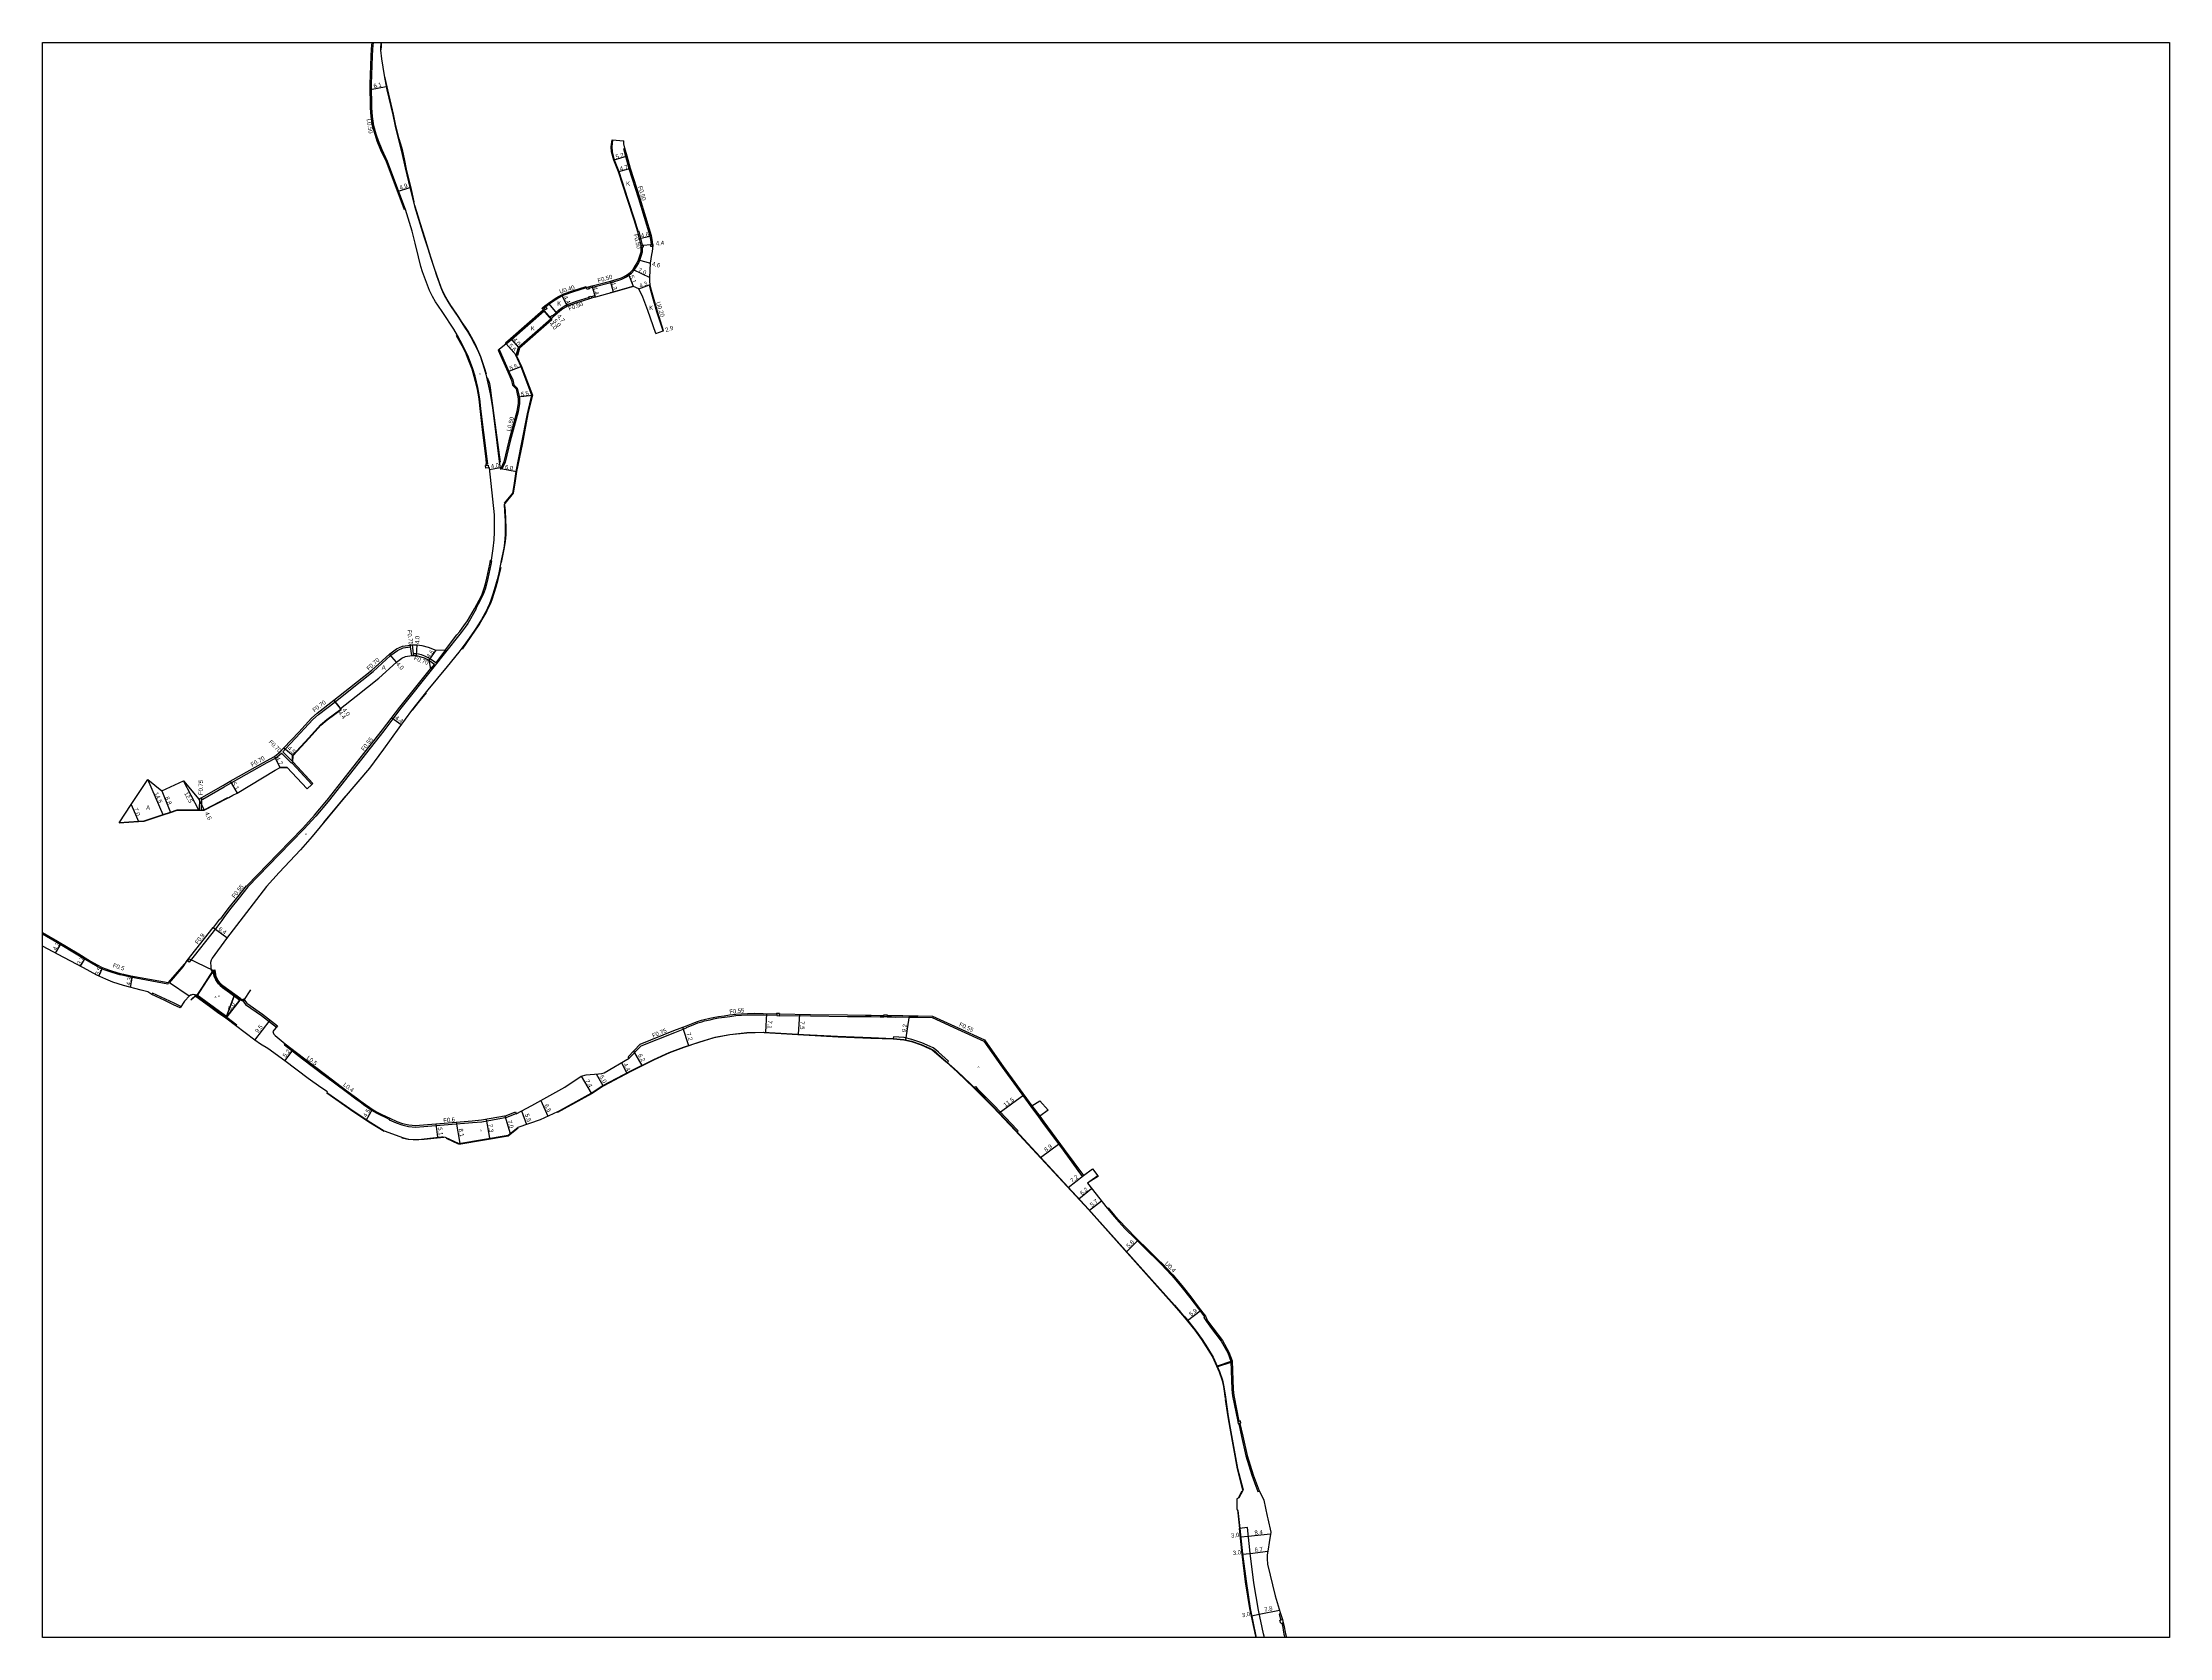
# Model space of a CAD drawing. Header units: metres. Extents: x -28000 to -24000, y -108000 to -105000.
# Drawn here: x -24800 to -24000, y -106800 to -106200 of the extents above; entities that cross this region are included whole.
import ezdxf

# ---------------------------------------------------------------- set-up
doc = ezdxf.new("R2010")
doc.units = ezdxf.units.M
doc.header["$LTSCALE"] = 2.5
for name, color, linetype in [('側溝・桝', 7, 'Continuous'), ('図郭', 7, 'Continuous'), ('幅員', 7, 'Continuous'), ('歩道・分離帯・安全施設', 7, 'Continuous'), ('舗装', 7, 'Continuous'), ('道路', 7, 'Continuous')]:
    doc.layers.add(name, color=color, linetype=linetype)
doc.styles.get("Standard").update_dxf_attribs({"font": ''})
doc.styles.add('YOKO_DECO', font='')
doc.styles.get('Standard').set_extended_font_data('@MS PGothic')
doc.styles.get('YOKO_DECO').set_extended_font_data('MS PGothic')

msp = doc.modelspace()

# ---------------------------------------------------------------- linework, layer by layer
at = {"layer": '側溝・桝'}
for points in [[(-24663.43, -106262.82), (-24670.23, -106244.73), (-24672.21, -106240.31), (-24673.65, -106236.95), (-24674.47, -106234.47), (-24675.37, -106231.28), (-24675.88, -106227.79), (-24676.1, -106224.53), (-24676.21, -106215.7), (-24675.86, -106205.17), (-24675.8, -106202.46), (-24675.56, -106200)], [(-24570.98, -106275.97), (-24571.2, -106274.12), (-24571.44, -106272.85), (-24573.53, -106265.83), (-24575.75, -106258.86), (-24579.29, -106247.49), (-24580.58, -106242.86), (-24581.4, -106239.93), (-24580.92, -106239.79)], [(-24574.37, -106276.17), (-24574.38, -106276.13), (-24574.97, -106273.58), (-24575.59, -106271.14), (-24576.07, -106271.27)], [(-24594.51, -106292.41), (-24593.09, -106291.97), (-24586.29, -106290.23), (-24583.66, -106289.51), (-24582.09, -106288.98), (-24581.05, -106288.52), (-24580.32, -106288.11), (-24579.35, -106287.45), (-24578.46, -106286.78), (-24577.48, -106285.69), (-24576.49, -106284.14), (-24575.87, -106283.08), (-24575.36, -106281.91), (-24574.68, -106280.02), (-24574.36, -106278.78), (-24574.29, -106277.55), (-24574.33, -106276.97)], [(-24611.88, -106300.34), (-24612.15, -106300.05), (-24611.64, -106299.61), (-24611.03, -106299.09), (-24609.72, -106298.04), (-24608.07, -106296.89), (-24606.82, -106296.05), (-24605.64, -106295.4), (-24604.7, -106294.9), (-24603.94, -106294.58), (-24600.63, -106293.35), (-24595.53, -106291.78), (-24595.42, -106292.16)], [(-24594.44, -106295.94), (-24599.25, -106297.42), (-24602.7, -106298.71), (-24603.42, -106299.1), (-24604.55, -106299.8), (-24605.92, -106300.84), (-24606.81, -106301.61), (-24608.25, -106302.87)], [(-24592.07, -106295.74), (-24592.22, -106295.26), (-24593.68, -106295.71)], [(-24566.4, -106308.45), (-24568.74, -106301.21), (-24570.96, -106293.27), (-24571.45, -106291.16)], [(-24632.98, -106358.46), (-24632.56, -106358.43), (-24632.8, -106356.55), (-24634.06, -106346.64), (-24635.09, -106337.66), (-24635.51, -106334.08), (-24635.71, -106332.48), (-24636.26, -106329.8), (-24637.32, -106325.49), (-24638.14, -106322.78), (-24639.8, -106318.42), (-24640.4, -106317), (-24641.91, -106313.96), (-24643.98, -106310.2)], [(-24566.6, -106308.51), (-24566.4, -106308.45)], [(-24628.19, -106315.43), (-24624.55, -106323.73), (-24623.11, -106326.95), (-24622.72, -106328.71), (-24621.45, -106330.02), (-24620.94, -106332.01), (-24620.71, -106333.21), (-24620.57, -106334.14), (-24620.6, -106335.78), (-24621.13, -106338.88), (-24624.07, -106349.93), (-24625.98, -106357.9), (-24627.07, -106360.3)], [(-24627.07, -106360.3), (-24627.57, -106360.21)], [(-24631.56, -106394.95), (-24631.14, -106395.03), (-24631.37, -106396.34), (-24632.45, -106401.6), (-24633, -106403.76), (-24633.55, -106405.64), (-24634.24, -106407.6), (-24635.38, -106409.95), (-24637.04, -106412.97), (-24636.87, -106413.07), (-24640.02, -106418.54), (-24641.01, -106419.89), (-24642.52, -106421.96), (-24643.57, -106423.25), (-24647.91, -106428.72), (-24647.87, -106428.76), (-24653.31, -106435.51), (-24665.2, -106450.42), (-24671.68, -106458.87), (-24680.05, -106469.61), (-24692.59, -106485.53), (-24697.23, -106491.08), (-24701.67, -106495.89), (-24710.95, -106505.49), (-24722.76, -106517.59), (-24722.8, -106517.65), (-24726.05, -106521.77), (-24729.66, -106526.24), (-24731.8, -106529.17), (-24732.59, -106530.24), (-24732.54, -106530.27), (-24734.93, -106533.38), (-24744.87, -106545.92), (-24745.57, -106545.35)], [(-24709.65, -106466.84), (-24708.67, -106465.75), (-24703.1, -106459.86), (-24698.36, -106454.66), (-24696.2, -106452.82), (-24689.99, -106448), (-24684.13, -106443.34), (-24675.69, -106436.62), (-24669.06, -106430.6), (-24668.95, -106430.5), (-24666.5, -106428.65), (-24664.38, -106427.77), (-24661.55, -106427.38)], [(-24661.15, -106430.65), (-24661.55, -106427.38), (-24661.63, -106426.68)], [(-24660.4, -106430.62), (-24660.49, -106429.92), (-24660.89, -106426.61)], [(-24652.12, -106433.31), (-24654.39, -106431.72), (-24656.15, -106430.84), (-24657.45, -106430.36), (-24659.19, -106429.94), (-24660.39, -106429.92), (-24660.49, -106429.92)], [(-24648.42, -106428.43), (-24652.12, -106433.31)], [(-24654.75, -106432.32), (-24652.52, -106433.89)], [(-24652.52, -106433.89), (-24654.11, -106435.56)], [(-24740.09, -106484.82), (-24739.72, -106484.61), (-24731.64, -106479.98), (-24729.03, -106478.51), (-24715.47, -106470.88), (-24712.41, -106469.2), (-24710.13, -106467.36)], [(-24710.13, -106467.36), (-24706.35, -106471.13), (-24706.21, -106470.99), (-24705.85, -106470.63), (-24709.65, -106466.84)], [(-24698.65, -106479.06), (-24704.45, -106472.87), (-24706.21, -106470.99)], [(-24698.65, -106479.06), (-24698.29, -106478.72)], [(-24740.92, -106488.79), (-24740.83, -106484.44)], [(-24740.17, -106488.79), (-24740.09, -106484.82), (-24740.07, -106484)], [(-24752.8, -106553.66), (-24752.89, -106554.19), (-24766.95, -106551.6), (-24769.6, -106551.03), (-24770.9, -106550.7), (-24773.85, -106549.82), (-24774.97, -106549.46), (-24776.81, -106548.8), (-24778.04, -106548.29), (-24779.46, -106547.57), (-24782.18, -106546.02), (-24786.67, -106543.33), (-24794.64, -106538.56), (-24800, -106535.41)], [(-24747.95, -106562.58), (-24750.46, -106561.44), (-24753.69, -106559.84), (-24758.61, -106557.62), (-24758.9, -106558.14)], [(-24724.91, -106560.19), (-24723.6, -106561.87), (-24717.61, -106566.05), (-24711.99, -106570.38)], [(-24579.3, -106582.09), (-24574.85, -106577.46), (-24562.23, -106572.39), (-24557.75, -106570.65), (-24557.82, -106570.48), (-24554.45, -106569.14), (-24553.48, -106568.78), (-24552.02, -106568.35), (-24551, -106568.09), (-24548.94, -106567.6), (-24547.63, -106567.31), (-24545.72, -106566.96), (-24543.54, -106566.65), (-24541.48, -106566.34), (-24539.17, -106566.06), (-24537.16, -106565.9), (-24534.83, -106565.79), (-24532.18, -106565.73), (-24528.91, -106565.79), (-24523.78, -106565.95)], [(-24522.81, -106565.98), (-24511.16, -106566.16), (-24497.24, -106566.36), (-24490.42, -106566.45), (-24488.29, -106566.46), (-24484.99, -106566.54), (-24483.61, -106566.55)], [(-24482.36, -106566.56), (-24480.73, -106566.57), (-24479.34, -106566.59), (-24476.4, -106566.56), (-24473.98, -106566.65), (-24470.72, -106566.7), (-24465.33, -106566.82), (-24455.8, -106571.1), (-24445.94, -106575.7), (-24439.03, -106585.44), (-24428.23, -106600.27), (-24425.38, -106604.16), (-24423.83, -106606.29), (-24416.13, -106616.74), (-24408.96, -106626.53), (-24408.51, -106626.2)], [(-24459.69, -106583.68), (-24459.28, -106583.23), (-24463.04, -106579.86), (-24464.03, -106578.95), (-24465.05, -106578.23), (-24466.08, -106577.74), (-24469.27, -106576.35), (-24472.97, -106575), (-24475.92, -106574.36), (-24479.98, -106573.99), (-24480.04, -106574.63)], [(-24708.8, -106576.62), (-24709.14, -106577.02), (-24709.05, -106577.09), (-24702.18, -106582.31), (-24693.9, -106588.64), (-24693.6, -106588.86), (-24693.55, -106588.79), (-24685.79, -106594.65), (-24682.12, -106597.4), (-24680.55, -106598.56), (-24678.78, -106599.85), (-24677.65, -106600.66), (-24676.22, -106601.62), (-24674.53, -106602.64), (-24673.01, -106603.41), (-24670.87, -106604.42), (-24669.52, -106605.09)], [(-24449.51, -106593.12), (-24449.13, -106592.74), (-24448.31, -106593.57), (-24441.91, -106600.05), (-24433.51, -106608.92), (-24433.03, -106609.42), (-24433.44, -106609.8)], [(-24669.34, -106604.69), (-24669.6, -106605.28), (-24666.93, -106606.44), (-24664.81, -106607.2), (-24662.34, -106607.82), (-24659.74, -106608.02), (-24656.64, -106607.81), (-24647.44, -106607.05), (-24638.34, -106606.27), (-24634.75, -106605.97), (-24625.33, -106604.24), (-24621.91, -106602.84)], [(-24427.86, -106600), (-24424.93, -106603.84)], [(-24399.47, -106638.61), (-24396.98, -106641.62), (-24395.15, -106643.65), (-24392.86, -106646.11), (-24388.77, -106650.17), (-24384.4, -106654.49), (-24380.76, -106658.09), (-24378.94, -106659.88), (-24377.44, -106661.43), (-24375.22, -106663.81), (-24373.08, -106666.31), (-24371.29, -106668.47), (-24368.47, -106672.08), (-24365.23, -106676.37), (-24362.93, -106679.35)], [(-24334.27, -106791.12), (-24334.84, -106791.27), (-24334.24, -106793.45)], [(-24333.9, -106794.67), (-24333.65, -106795.54), (-24333.08, -106798.71), (-24332.75, -106800)]]:
    msp.add_lwpolyline(points, dxfattribs=at)
for points in [[(-24574.82, -106277), (-24574.87, -106276.2), (-24574.37, -106276.17), (-24574.07, -106276.15), (-24574.03, -106276.95), (-24574.33, -106276.97)], [(-24571.23, -106276.79), (-24571.28, -106275.99), (-24570.98, -106275.97), (-24570.48, -106275.94), (-24570.43, -106276.74)], [(-24594.42, -106292.69), (-24595.18, -106292.93), (-24595.42, -106292.16), (-24594.66, -106291.93), (-24594.51, -106292.41)], [(-24593.53, -106296.19), (-24594.29, -106296.42), (-24594.44, -106295.94), (-24594.53, -106295.66), (-24593.77, -106295.42), (-24593.68, -106295.71)], [(-24610.25, -106300.01), (-24610.86, -106300.52), (-24611.38, -106299.91), (-24610.77, -106299.4)], [(-24607.92, -106303.24), (-24608.52, -106303.77), (-24609.04, -106303.17), (-24608.44, -106302.64), (-24608.25, -106302.87)], [(-24632.34, -106359.04), (-24632.24, -106360.03), (-24633.27, -106360.13), (-24633.38, -106359.15)], [(-24523.79, -106566.06), (-24522.81, -106566.09), (-24522.78, -106565.22), (-24523.76, -106565.19)], [(-24482.36, -106566.56), (-24483.61, -106566.55), (-24483.61, -106565.82), (-24482.36, -106565.83)], [(-24350.25, -106719.62), (-24349.36, -106719.4), (-24349.58, -106718.55), (-24350.46, -106718.77)], [(-24333.67, -106793.29), (-24333.33, -106794.51), (-24334.25, -106794.77), (-24334.59, -106793.55)]]:
    msp.add_lwpolyline(points, close=True, dxfattribs=at)
at = {"layer": '側溝・桝', "flags": 128}
for points in [[(-24363.2, -106679.59), (-24362.61, -106679.08)], [(-24363.2, -106679.59), (-24362.21, -106681.13), (-24360.27, -106683.82), (-24356.65, -106688.54), (-24354.21, -106692.89), (-24353, -106696.06), (-24352.61, -106706.7), (-24352.45, -106709.05), (-24350.46, -106718.77)], [(-24358.41, -106697.98), (-24352.51, -106695.96)], [(-24358.28, -106698.25), (-24352.5, -106696.28)], [(-24350.1, -106719.58), (-24349.08, -106724.37), (-24347.43, -106731.65), (-24345.18, -106738.93), (-24343.63, -106743.05), (-24342.91, -106745.11)], [(-24342.91, -106745.11), (-24342.44, -106744.94)]]:
    msp.add_lwpolyline(points, dxfattribs=at)
at = {"layer": '図郭'}
msp.add_lwpolyline([(-24800, -106200), (-24000, -106200), (-24000, -106800), (-24800, -106800)], close=True, dxfattribs=at)
at = {"layer": '幅員'}
for points in [[(-24676.69, -106217.67), (-24670.72, -106216.53)], [(-24580.1, -106242.73), (-24585.08, -106244.22)], [(-24578.81, -106247.35), (-24583.34, -106248.6)], [(-24666.5, -106256.02), (-24661.81, -106254.48)], [(-24575.45, -106273.69), (-24570.95, -106272.73)], [(-24574.87, -106276.2), (-24570.48, -106275.94)], [(-24577.75, -106291.78), (-24579.64, -106287.04)], [(-24577.88, -106285.39), (-24571.58, -106288.44)], [(-24575.82, -106281.72), (-24571.38, -106282.94)], [(-24602.49, -106299.16), (-24604.53, -106295.26)], [(-24592.07, -106295.74), (-24593.22, -106291.49)], [(-24585.28, -106293.9), (-24586.42, -106289.75)], [(-24575.71, -106292.61), (-24571.65, -106291.19)], [(-24608.39, -106304.32), (-24611.69, -106300.56)], [(-24608.72, -106303.95), (-24611.36, -106300.94)], [(-24606.49, -106301.99), (-24609.48, -106298.36)], [(-24623.61, -106311.68), (-24620.97, -106314.69)], [(-24569.34, -106309.46), (-24566.6, -106308.51)], [(-24625.57, -106313.4), (-24621.88, -106317.61)], [(-24619.89, -106321.91), (-24625.01, -106323.93)], [(-24621.21, -106333.3), (-24615.74, -106332.68)], [(-24631.87, -106360.6), (-24627.89, -106359.88)], [(-24627.57, -106360.21), (-24621.68, -106361.36)], [(-24666.84, -106433.05), (-24669.53, -106430.09)], [(-24659.28, -106430.64), (-24659.14, -106426.64)], [(-24652.12, -106428.55), (-24654.75, -106432.32)], [(-24690.42, -106447.45), (-24687.68, -106450.9)], [(-24687.93, -106450.58), (-24690.42, -106447.45)], [(-24668.63, -106453.98), (-24665.07, -106456.56)], [(-24710.56, -106472.75), (-24712.8, -106468.62)], [(-24709.18, -106465.28), (-24705.79, -106468.23)], [(-24754.59, -106490.56), (-24760.4, -106477.28)], [(-24741.17, -106488.79), (-24747.03, -106477.75)], [(-24729.38, -106477.9), (-24726.85, -106482.33)], [(-24766.61, -106486.6), (-24763.89, -106493.05)], [(-24755.08, -106481.46), (-24751.81, -106489.63)], [(-24741.25, -106484.68), (-24739.19, -106488.79)], [(-24735.79, -106532.97), (-24730.62, -106536.73)], [(-24795.13, -106542.55), (-24792.97, -106538.93)], [(-24785.73, -106547.52), (-24783.88, -106544.37)], [(-24778.82, -106551.22), (-24777.38, -106547.99)], [(-24766.89, -106555.43), (-24766.11, -106551.2)], [(-24730.68, -106566.57), (-24725.81, -106560.25)], [(-24720.18, -106575.3), (-24714.38, -106567.77)], [(-24527.73, -106565.26), (-24528.09, -106572.33)], [(-24515.34, -106565.54), (-24515.78, -106573.02)], [(-24475.31, -106575.15), (-24473.96, -106566.09)], [(-24559.31, -106570.45), (-24557.08, -106577.31)], [(-24708.86, -106583.06), (-24705.74, -106578.95)], [(-24582.21, -106583.78), (-24580.26, -106587.67)], [(-24577.73, -106579.44), (-24574.59, -106584.83)], [(-24597.35, -106588.8), (-24593.62, -106595.19)], [(-24591.81, -106587.99), (-24589.27, -106592.33)], [(-24612.59, -106598.03), (-24609.89, -106603.93)], [(-24440.18, -106602.67), (-24430.85, -106595.89)], [(-24678.18, -106605.23), (-24675.86, -106601.32)], [(-24652.01, -106606.78), (-24651.4, -106611.83)], [(-24644.45, -106606.15), (-24643.1, -106614.12)], [(-24633.16, -106605.02), (-24631.93, -106612.23)], [(-24626.17, -106603.74), (-24624.1, -106610.44)], [(-24619.81, -106601.9), (-24618, -106607.08)], [(-24424.6, -106619.38), (-24417.4, -106614.07)], [(-24414.18, -106630.67), (-24408.51, -106626.2)], [(-24410.23, -106634.96), (-24405.4, -106631.13)], [(-24406.24, -106639.3), (-24401.75, -106635.74)], [(-24392.25, -106654.9), (-24388.16, -106650.77)], [(-24369.29, -106680.8), (-24364.6, -106677.18)], [(-24349.46, -106762.14), (-24346.47, -106761.83)], [(-24346.47, -106761.83), (-24338.12, -106761.04)], [(-24345.78, -106768.35), (-24339.11, -106767.57)], [(-24348.8, -106768.67), (-24345.78, -106768.35)], [(-24345.31, -106791.89), (-24342.34, -106791.26)], [(-24342.34, -106791.26), (-24334.69, -106789.69)]]:
    msp.add_lwpolyline(points, dxfattribs=at)
at = {"layer": '歩道・分離帯・安全施設'}
for points in [[(-24672.7, -106203.31), (-24672.56, -106201.62), (-24672.46, -106200.59), (-24672.4, -106200)], [(-24660.2, -106259.99), (-24661.2, -106255.27), (-24663.08, -106247.6), (-24663.76, -106244.44), (-24664.25, -106241.94), (-24664.44, -106240.92), (-24664.89, -106239.44), (-24665.89, -106236.18), (-24667.06, -106231.34), (-24668.04, -106226.97), (-24670.16, -106217.75), (-24671.2, -106212.77)], [(-24585.57, -106236.57), (-24585.92, -106239.2), (-24585.79, -106241.14), (-24584.94, -106244.18), (-24583.2, -106248.55), (-24579.83, -106259.06), (-24577.35, -106266.64), (-24575.93, -106271.23)], [(-24646.22, -106299.36), (-24647.46, -106297.35), (-24648.35, -106295.84), (-24649.2, -106294.17), (-24650.09, -106292.15), (-24651.73, -106287.52), (-24652.69, -106284.64), (-24653.96, -106280.78), (-24654.85, -106277.8), (-24656.22, -106273.36), (-24657.84, -106268.24), (-24658.64, -106265.64), (-24659.93, -106261.29)], [(-24586.44, -106294.06), (-24585.32, -106293.75), (-24577.79, -106291.63)], [(-24633.01, -106324.74), (-24633.61, -106322.8), (-24634.62, -106319.76), (-24635.15, -106318.23), (-24635.84, -106316.47), (-24637.3, -106313.35), (-24638.63, -106310.78), (-24639.95, -106308.57), (-24640.95, -106307.05), (-24642.13, -106305.32), (-24643.48, -106303.31), (-24646.09, -106299.45)], [(-24626.25, -106373.27), (-24623.12, -106369.5), (-24622.54, -106365.72), (-24621.83, -106361.33), (-24619.8, -106351.15), (-24617.56, -106339.63), (-24615.9, -106332.69), (-24620.03, -106321.97), (-24622.01, -106317.67)], [(-24627.71, -106357.92), (-24631.02, -106333.8), (-24631.56, -106329.76), (-24631.81, -106328.43), (-24632.04, -106327.65), (-24632.67, -106326.14)], [(-24627.33, -106395.57), (-24626.21, -106389.98), (-24625.95, -106388.44), (-24625.74, -106386.64), (-24625.66, -106385.03), (-24625.6, -106382.52), (-24625.71, -106379.47), (-24625.91, -106376.21), (-24626.06, -106374.02)], [(-24642.1, -106428.24), (-24638.75, -106423.47), (-24637.36, -106421.41), (-24635.83, -106419.03), (-24634.62, -106417.06), (-24633.16, -106414.5), (-24632.21, -106412.58), (-24631.44, -106410.89), (-24630.78, -106409.19), (-24630.08, -106407.15), (-24629.37, -106404.7), (-24628.67, -106402.03), (-24627.53, -106397.48)], [(-24660.79, -106451.11), (-24658.57, -106448.28), (-24655.53, -106444.61)], [(-24706, -106470.49), (-24705.94, -106468.17), (-24699.83, -106461.56), (-24695.45, -106456.71), (-24693.08, -106454.71), (-24687.77, -106450.78)], [(-24710.56, -106472.6), (-24707.96, -106472.62)], [(-24740.16, -106488.64), (-24739.23, -106488.64), (-24730.51, -106484.14), (-24730.16, -106483.96)], [(-24694.15, -106493.47), (-24686.14, -106483.73)], [(-24771.22, -106493.43), (-24763.9, -106492.9), (-24761.75, -106492.79), (-24754.64, -106490.42), (-24751.85, -106489.49), (-24749.37, -106488.63), (-24741.17, -106488.64), (-24740.91, -106488.64)], [(-24735.5, -106549.5), (-24735.3, -106550.53), (-24735.03, -106551.38), (-24734.57, -106552.49), (-24733.93, -106553.48), (-24733.3, -106554.27), (-24732.62, -106554.84), (-24728.95, -106557.59)], [(-24735.4, -106549.56), (-24735.29, -106550.44), (-24735.04, -106551.31), (-24734.69, -106552.21), (-24734.32, -106552.98), (-24733.6, -106553.93), (-24733.03, -106554.53), (-24732.42, -106555.06), (-24726.16, -106559.63)], [(-24744.18, -106560.12), (-24742.39, -106558.55)], [(-24744.03, -106559.92), (-24742.5, -106558.52)], [(-24741.94, -106558.73), (-24731.09, -106566.63)], [(-24741.93, -106558.72), (-24731.07, -106566.63)], [(-24724.74, -106560.67), (-24725.98, -106559.79)], [(-24724.31, -106560.37), (-24721.71, -106556.39)], [(-24730.71, -106566.67), (-24726.86, -106569.53)], [(-24528.75, -106572.47), (-24535.07, -106572.63), (-24541.54, -106573.25), (-24547.13, -106574.31), (-24552.93, -106576.08), (-24558.83, -106578.03), (-24564.21, -106580.01), (-24569.95, -106582.65), (-24578.71, -106587.04), (-24589.13, -106592.62), (-24593.47, -106595.45), (-24606.25, -106602.48)], [(-24528.62, -106572.45), (-24524.25, -106572.7), (-24513.72, -106573.31), (-24500.74, -106574.03), (-24488.48, -106574.53), (-24480.07, -106574.75), (-24476.07, -106575.14), (-24473.21, -106575.78), (-24469.56, -106577.04), (-24466.46, -106578.4), (-24465.44, -106578.99), (-24464.58, -106579.58), (-24463.57, -106580.5), (-24460.17, -106583.45), (-24455.91, -106587.31), (-24449.66, -106593.29), (-24442.44, -106600.53), (-24434.15, -106609.33), (-24406.63, -106639.05), (-24374.37, -106675.12), (-24372.02, -106677.85)], [(-24693.03, -106595.08), (-24682.92, -106602.23), (-24676.63, -106606.37), (-24671.51, -106609.5)], [(-24664.88, -106612.05), (-24662.43, -106612.51), (-24660.61, -106612.72), (-24658.47, -106612.72), (-24656.47, -106612.53), (-24649.12, -106611.73)], [(-24648.14, -106612.22), (-24643.69, -106614.28)], [(-24643.43, -106614.4), (-24624.85, -106611.26)], [(-24624.81, -106611.23), (-24621.09, -106608.28)], [(-24405.8, -106628.26), (-24402.85, -106626.28)], [(-24372.02, -106677.85), (-24370.52, -106679.59), (-24366.62, -106684.41), (-24364.06, -106687.96), (-24359.98, -106694.48), (-24357.48, -106700.05), (-24356.34, -106703.35), (-24355.82, -106705.61), (-24355.23, -106710.07)], [(-24355.22, -106710.48), (-24354.2, -106716.94), (-24353.41, -106721.3), (-24350.69, -106736.51), (-24348.64, -106744.58)], [(-24348.9, -106744.98), (-24350.16, -106747.4)], [(-24349.56, -106758.96), (-24350.25, -106752.24)], [(-24343.33, -106800), (-24343.47, -106799.47), (-24345.63, -106789.05), (-24347.2, -106778.79), (-24348.59, -106768.58), (-24349.56, -106758.96)], [(-24340.44, -106800), (-24340.79, -106798.58), (-24342.66, -106789.77), (-24344.35, -106779.43), (-24345.79, -106768.29), (-24346.8, -106758.67)], [(-24340.44, -106800), (-24340.79, -106798.58), (-24342.66, -106789.77), (-24344.35, -106779.43), (-24345.79, -106768.29), (-24346.8, -106758.67)], [(-24340.44, -106800), (-24340.79, -106798.58), (-24342.66, -106789.77), (-24344.35, -106779.43), (-24345.79, -106768.29), (-24346.8, -106758.67)]]:
    msp.add_lwpolyline(points, dxfattribs=at)
at = {"layer": '歩道・分離帯・安全施設', "flags": 128}
msp.add_lwpolyline([(-24346.8, -106758.67), (-24349.78, -106758.99)], dxfattribs=at)
msp.add_lwpolyline([(-24346.8, -106758.67), (-24349.78, -106758.99)], dxfattribs=at)
at = {"layer": '舗装'}
for points in [[(-24741.89, -106558.44), (-24735.87, -106549.12)], [(-24735.68, -106549.08), (-24741.82, -106558.4)], [(-24730.77, -106566.43), (-24727.97, -106558.67)], [(-24730.68, -106566.57), (-24725.81, -106560.25)]]:
    msp.add_lwpolyline(points, dxfattribs=at)
at = {"layer": '道路'}
for points in [[(-24676.6, -106224.55), (-24676.71, -106215.7), (-24676.36, -106205.15), (-24676.3, -106202.43), (-24676.06, -106200)], [(-24672.74, -106200), (-24672.8, -106200.61), (-24672.86, -106201.63), (-24672.86, -106202.93), (-24672.53, -106206.08), (-24671.51, -106212.4), (-24670.47, -106217.84), (-24668.3, -106227.18), (-24667.34, -106231.48), (-24666.21, -106236.16), (-24664.96, -106240.96)], [(-24674.15, -106237.15), (-24674.94, -106234.62), (-24675.85, -106231.4), (-24676.38, -106227.88), (-24676.6, -106224.55)], [(-24670.67, -106244.93), (-24672.77, -106240.47), (-24674.15, -106237.15)], [(-24611.36, -106300.94), (-24611.69, -106300.56), (-24611.88, -106300.34), (-24611.38, -106299.91), (-24610.77, -106299.4), (-24609.48, -106298.36), (-24607.84, -106297.22), (-24606.61, -106296.39), (-24605.45, -106295.75), (-24604.53, -106295.26), (-24603.79, -106294.95), (-24600.5, -106293.73), (-24595.42, -106292.16), (-24594.66, -106291.93), (-24593.22, -106291.49), (-24586.42, -106289.75), (-24583.81, -106289.04), (-24582.27, -106288.52), (-24581.28, -106288.07), (-24580.58, -106287.68), (-24579.64, -106287.04), (-24578.8, -106286.41), (-24577.88, -106285.39), (-24576.91, -106283.88), (-24576.31, -106282.85), (-24575.82, -106281.72), (-24575.16, -106279.88), (-24574.86, -106278.7), (-24574.79, -106277.55), (-24574.82, -106277), (-24574.87, -106276.2), (-24575.45, -106273.69), (-24576.07, -106271.27), (-24577.49, -106266.69), (-24579.97, -106259.11), (-24583.34, -106248.6), (-24585.08, -106244.22), (-24585.94, -106241.16), (-24586.07, -106239.2), (-24585.72, -106236.55)], [(-24585.72, -106236.55), (-24581.31, -106236.92)], [(-24566.6, -106308.51), (-24568.93, -106301.27), (-24571.15, -106293.32), (-24571.65, -106291.19), (-24571.45, -106291.16), (-24571.59, -106289.8), (-24571.58, -106288.44), (-24571.38, -106282.94), (-24570.8, -106279.74), (-24570.54, -106278.55), (-24570.45, -106277.48), (-24570.43, -106276.74), (-24570.48, -106275.94), (-24570.7, -106274.04), (-24570.95, -106272.73), (-24573.05, -106265.68), (-24575.27, -106258.71), (-24578.81, -106247.35), (-24580.1, -106242.73), (-24580.92, -106239.79), (-24581.39, -106238.12), (-24581.31, -106236.92)], [(-24663.9, -106262.95), (-24670.67, -106244.93)], [(-24664.96, -106240.96), (-24663.62, -106247.09), (-24661.67, -106255.05), (-24660.59, -106259.48), (-24659.69, -106262.78)], [(-24640.16, -106417.61), (-24637.55, -106413.02), (-24635.78, -106409.81), (-24634.67, -106407.52), (-24634, -106405.64), (-24633.41, -106403.65), (-24632.87, -106401.51), (-24631.8, -106396.26), (-24631.52, -106394.7), (-24631.1, -106394.76), (-24630.45, -106390.36), (-24630.13, -106387.09), (-24630.01, -106384.21), (-24629.97, -106381.98), (-24629.96, -106380.09), (-24630.06, -106377.66), (-24631.93, -106359.99), (-24632.24, -106360.03), (-24633.27, -106360.13), (-24633.38, -106359.15), (-24633.11, -106359.12), (-24633.16, -106358.48), (-24632.98, -106358.46), (-24633.2, -106356.57), (-24634.37, -106346.68), (-24635.41, -106337.7), (-24635.82, -106334.11), (-24636.02, -106332.53), (-24636.56, -106329.87), (-24637.63, -106325.58), (-24638.43, -106322.88), (-24640.1, -106318.53), (-24640.69, -106317.13), (-24642.19, -106314.11), (-24644.26, -106310.36), (-24643.98, -106310.2), (-24645.31, -106307.82), (-24649.47, -106301.6), (-24651.36, -106298.81), (-24652.19, -106297.54), (-24653.29, -106295.6), (-24654.43, -106293.31), (-24657.12, -106286.25), (-24657.68, -106284.3), (-24658.59, -106280.62), (-24659.79, -106275.53), (-24660.97, -106270.92), (-24663.43, -106262.82), (-24663.9, -106262.95)], [(-24659.69, -106262.78), (-24659.07, -106264.87), (-24658.05, -106268.1), (-24656.54, -106272.98), (-24655.09, -106277.44), (-24653.94, -106281.06), (-24652.69, -106284.89), (-24651.76, -106287.64), (-24650.13, -106292.17), (-24649.31, -106294.25), (-24648.47, -106295.95), (-24647.58, -106297.44), (-24646.5, -106299.1), (-24643.59, -106303.39), (-24642.48, -106305.09), (-24641.23, -106307.04), (-24640.16, -106308.7), (-24638.9, -106310.9), (-24637.48, -106313.45), (-24636.08, -106316.43), (-24635.32, -106318.24), (-24634.75, -106319.83), (-24633.92, -106322.57), (-24633.27, -106324.71), (-24632.22, -106329.23), (-24631.65, -106332.14), (-24630.76, -106337.43), (-24630.22, -106341.27), (-24628.11, -106358.63), (-24627.76, -106360.57)], [(-24577.75, -106291.78), (-24585.28, -106293.9), (-24592.07, -106295.74), (-24593.53, -106296.19), (-24594.29, -106296.42), (-24599.09, -106297.89), (-24602.49, -106299.16), (-24603.16, -106299.53), (-24604.26, -106300.21), (-24605.61, -106301.23), (-24606.49, -106301.99), (-24607.92, -106303.24), (-24608.52, -106303.77), (-24608.72, -106303.95)], [(-24575.71, -106292.61), (-24577.75, -106291.78)], [(-24569.34, -106309.46), (-24572.34, -106300.8), (-24574.24, -106295.79), (-24575.71, -106292.61)], [(-24625.57, -106313.4), (-24623.61, -106311.68), (-24611.36, -106300.94)], [(-24621.88, -106317.61), (-24620.97, -106314.69), (-24608.72, -106303.95)], [(-24569.34, -106309.46), (-24566.6, -106308.51)], [(-24625.57, -106313.4), (-24628.19, -106315.43), (-24628.6, -106315.75), (-24625.01, -106323.93), (-24623.58, -106327.11), (-24623.18, -106328.95), (-24621.9, -106330.28), (-24621.42, -106332.12), (-24621.21, -106333.3), (-24621.07, -106334.17), (-24621.1, -106335.73), (-24621.62, -106338.77), (-24624.56, -106349.81), (-24626.45, -106357.74), (-24627.57, -106360.21)], [(-24621.88, -106317.61), (-24619.89, -106321.91), (-24615.74, -106332.68), (-24617.41, -106339.66), (-24619.65, -106351.18), (-24621.68, -106361.36), (-24622.39, -106365.75), (-24622.98, -106369.56), (-24626.13, -106373.37)], [(-24627.57, -106360.21), (-24627.76, -106360.57)], [(-24626.35, -106373.83), (-24626.21, -106376.29), (-24626, -106379.95), (-24625.94, -106382.51), (-24625.97, -106385.04), (-24626.08, -106386.69), (-24626.28, -106388.31), (-24626.55, -106390.25), (-24627.33, -106394.27), (-24628.32, -106399.51), (-24628.94, -106402.04), (-24629.72, -106404.69), (-24630.62, -106407.58), (-24631.24, -106409.44), (-24631.94, -106411.14), (-24632.67, -106412.83), (-24633.53, -106414.52), (-24634.95, -106417.09), (-24636.13, -106419.11), (-24637.23, -106420.87), (-24638.61, -106422.79), (-24640.81, -106425.86), (-24643.45, -106429.38), (-24647.76, -106434.67), (-24655.13, -106443.49), (-24661.25, -106451.27), (-24665.96, -106457.78), (-24671.74, -106465.78), (-24677.08, -106472.94), (-24686.54, -106484.15), (-24698.58, -106498.68), (-24703.02, -106503.73), (-24710.99, -106512.2), (-24715.72, -106517.47), (-24722.06, -106525.7), (-24730.85, -106537.03), (-24736.25, -106544.45), (-24736.62, -106545.22), (-24736.82, -106546.13), (-24736.57, -106549.09), (-24735.68, -106549.08)], [(-24626.13, -106373.37), (-24626.35, -106373.83)], [(-24648.42, -106428.43), (-24644.11, -106422.82), (-24643.07, -106421.54), (-24641.56, -106419.47), (-24640.16, -106417.61)], [(-24760.4, -106477.28), (-24755.08, -106481.46), (-24747.03, -106477.75), (-24741.25, -106484.68), (-24740.83, -106484.44), (-24740.07, -106484), (-24731.99, -106479.37), (-24729.38, -106477.9), (-24715.81, -106470.27), (-24712.8, -106468.62), (-24710.56, -106466.81), (-24709.18, -106465.28), (-24703.61, -106459.39), (-24698.85, -106454.16), (-24696.65, -106452.28), (-24690.42, -106447.45), (-24684.56, -106442.79), (-24676.15, -106436.09), (-24669.53, -106430.09), (-24669.4, -106429.97), (-24666.85, -106428.04), (-24664.57, -106427.09), (-24661.63, -106426.68), (-24661.11, -106426.61), (-24660.89, -106426.61), (-24659.14, -106426.64), (-24657.35, -106426.8), (-24655, -106427.45), (-24652.12, -106428.55)], [(-24698.29, -106478.72), (-24704.08, -106472.52), (-24705.85, -106470.63), (-24705.79, -106468.23), (-24699.72, -106461.66), (-24695.35, -106456.82), (-24692.99, -106454.82), (-24687.68, -106450.9), (-24687.93, -106450.58), (-24682.07, -106445.92), (-24673.55, -106439.14), (-24666.84, -106433.05), (-24664.84, -106431.54), (-24663.51, -106430.98), (-24661.15, -106430.65), (-24660.87, -106430.61), (-24660.4, -106430.62), (-24659.28, -106430.64), (-24657.66, -106431.04), (-24656.43, -106431.48), (-24654.75, -106432.32)], [(-24652.12, -106428.55), (-24648.42, -106428.43)], [(-24693.01, -106485.17), (-24692.92, -106485.06), (-24680.48, -106469.26), (-24672.12, -106458.53), (-24665.64, -106450.08), (-24654.11, -106435.56)], [(-24654.75, -106432.32), (-24654.11, -106435.56)], [(-24771.21, -106493.58), (-24766.61, -106486.6), (-24760.4, -106477.28)], [(-24728.41, -106483.17), (-24726.85, -106482.33), (-24712.5, -106473.75), (-24710.56, -106472.75)], [(-24710.56, -106472.75), (-24707.96, -106472.77)], [(-24700.48, -106480.77), (-24706.27, -106474.57), (-24707.96, -106472.77)], [(-24698.29, -106478.72), (-24698.65, -106479.06), (-24700.48, -106480.77)], [(-24771.21, -106493.58), (-24763.89, -106493.05), (-24761.72, -106492.94), (-24754.59, -106490.56), (-24751.81, -106489.63), (-24749.34, -106488.78), (-24741.17, -106488.79), (-24740.92, -106488.79), (-24740.17, -106488.79), (-24739.19, -106488.79), (-24730.44, -106484.27), (-24729.9, -106483.98), (-24728.41, -106483.17)], [(-24752.29, -106553.74), (-24747.16, -106547.75), (-24745.57, -106545.35), (-24735.79, -106532.97), (-24735.62, -106532.79), (-24733.26, -106529.82), (-24732.89, -106529.6), (-24732.29, -106528.81), (-24730.15, -106525.86), (-24726.53, -106521.39), (-24723.24, -106517.3), (-24723.18, -106517.22), (-24711.36, -106505.1), (-24702.08, -106495.5), (-24697.71, -106490.72), (-24693.01, -106485.17)], [(-24800, -106534.79), (-24794.37, -106538.1), (-24786.4, -106542.86), (-24781.9, -106545.55), (-24779.2, -106547.1), (-24777.82, -106547.8), (-24776.62, -106548.3), (-24774.79, -106548.96)], [(-24776.21, -106552.36), (-24779.54, -106550.91), (-24784.61, -106548.1), (-24792.04, -106544.22), (-24800, -106539.92)], [(-24774.79, -106548.96), (-24773.69, -106549.3), (-24770.75, -106550.18), (-24769.47, -106550.51), (-24766.85, -106551.07), (-24752.8, -106553.66)], [(-24735.87, -106549.12), (-24744.99, -106544.67), (-24752.8, -106553.66)], [(-24735.87, -106549.12), (-24735.54, -106550.69), (-24735.26, -106551.54), (-24734.82, -106552.55), (-24734.32, -106553.4), (-24733.77, -106554.12), (-24733.17, -106554.76), (-24732.31, -106555.49), (-24727.97, -106558.67)], [(-24735.68, -106549.08), (-24735.47, -106550.67), (-24735.22, -106551.54), (-24734.87, -106552.43), (-24734.5, -106553.2), (-24733.78, -106554.16), (-24733.21, -106554.76), (-24732.6, -106555.29), (-24725.81, -106560.25), (-24725.47, -106559.78), (-24724.91, -106560.19), (-24724.43, -106559.81), (-24723.17, -106561.42), (-24717.25, -106565.56), (-24711.61, -106569.91), (-24713.33, -106572.01), (-24713.31, -106572.39), (-24713.18, -106572.81), (-24712.97, -106573.1), (-24712.51, -106573.52), (-24708.73, -106576.68), (-24701.86, -106581.89), (-24693.58, -106588.22), (-24685.52, -106594.3), (-24682.73, -106596.39)], [(-24730.77, -106566.43), (-24733.84, -106564.25), (-24736.82, -106562.09), (-24741.89, -106558.44), (-24743.49, -106558.18), (-24744.78, -106558.68), (-24746.64, -106560.6), (-24748.28, -106563.09), (-24750.72, -106561.98), (-24753.94, -106560.38), (-24758.9, -106558.14), (-24760.35, -106557.18), (-24762.88, -106556.47), (-24769.58, -106554.73), (-24773.6, -106553.52), (-24776.21, -106552.36)], [(-24744.86, -106558.75), (-24752.29, -106553.74)], [(-24693.01, -106594.95), (-24692.88, -106594.76), (-24695.35, -106593.09), (-24700.05, -106589.67), (-24708.86, -106583.06), (-24715.25, -106578.43), (-24718.02, -106576.77), (-24720.18, -106575.3), (-24731.03, -106567.05), (-24730.68, -106566.57), (-24735.37, -106563.13), (-24741.82, -106558.4), (-24742.55, -106558.26), (-24743.28, -106558.18), (-24743.82, -106558.2), (-24744.37, -106558.38), (-24744.86, -106558.75)], [(-24727.97, -106558.67), (-24730.77, -106566.43)], [(-24682.73, -106596.39), (-24681.85, -106597.05), (-24680.29, -106598.21), (-24678.52, -106599.49), (-24677.4, -106600.3), (-24675.98, -106601.25), (-24674.35, -106602.22), (-24672.83, -106603.01), (-24670.7, -106604.02), (-24669.34, -106604.69), (-24666.7, -106605.84), (-24664.63, -106606.59), (-24662.24, -106607.18), (-24659.74, -106607.38), (-24656.69, -106607.16), (-24647.49, -106606.41), (-24638.39, -106605.63), (-24634.85, -106605.33), (-24625.52, -106603.62), (-24622.16, -106602.24), (-24621.86, -106602.96), (-24615.91, -106599.89), (-24603.52, -106592.94), (-24597.35, -106588.8), (-24595.54, -106588.33), (-24590.94, -106587.91), (-24589.58, -106587.79), (-24588.76, -106587.58), (-24579.3, -106582.09), (-24579.79, -106581.63), (-24575.26, -106576.82), (-24562.5, -106571.69), (-24557.79, -106569.86), (-24554.66, -106568.62), (-24553.64, -106568.24), (-24552.17, -106567.8), (-24551.14, -106567.54), (-24549.06, -106567.05), (-24547.74, -106566.76), (-24545.81, -106566.41), (-24543.62, -106566.09), (-24541.56, -106565.78), (-24539.22, -106565.51), (-24537.2, -106565.34), (-24534.85, -106565.22), (-24532.18, -106565.17), (-24528.89, -106565.23), (-24523.76, -106565.39), (-24523.76, -106565.19), (-24522.78, -106565.22), (-24522.79, -106565.42), (-24511.15, -106565.6), (-24497.23, -106565.8), (-24490.41, -106565.89), (-24488.28, -106565.9), (-24484.98, -106565.97), (-24483.61, -106565.99), (-24483.61, -106565.82), (-24482.36, -106565.83), (-24482.36, -106566), (-24480.72, -106566.01), (-24479.34, -106566.03), (-24476.39, -106566), (-24473.96, -106566.09), (-24470.71, -106566.14), (-24465.2, -106566.26), (-24455.56, -106570.6), (-24445.72, -106575.2), (-24438.65, -106585.17), (-24427.86, -106600), (-24424.94, -106598.08)], [(-24606.37, -106602.32), (-24593.62, -106595.19), (-24589.27, -106592.33), (-24578.7, -106586.89), (-24570.1, -106582.57), (-24564.36, -106579.9), (-24558.92, -106577.91), (-24553.06, -106576.01), (-24547.33, -106574.3), (-24541.53, -106573.12), (-24535.11, -106572.45), (-24528.88, -106572.29), (-24524.43, -106572.52), (-24513.77, -106573.14), (-24501, -106573.83), (-24488.39, -106574.35), (-24480.04, -106574.63), (-24476.02, -106575), (-24473.14, -106575.62), (-24469.51, -106576.95), (-24466.35, -106578.32), (-24465.37, -106578.8), (-24464.44, -106579.44), (-24463.47, -106580.33), (-24460.07, -106583.34), (-24455.85, -106587.12), (-24448.59, -106593.99), (-24442.34, -106600.39), (-24433.91, -106609.29), (-24406.6, -106638.89), (-24374.25, -106674.99), (-24371.82, -106677.77)], [(-24693.01, -106594.95), (-24682.79, -106602.17), (-24676.58, -106606.29), (-24671.52, -106609.37), (-24664.27, -106612.02), (-24662.41, -106612.5), (-24660.61, -106612.69), (-24658.47, -106612.67), (-24656.52, -106612.45), (-24649.95, -106611.65), (-24649.34, -106611.64), (-24648.51, -106611.81), (-24643.41, -106614.17), (-24624.87, -106611.04), (-24621.19, -106608.2)], [(-24424.94, -106598.08), (-24421.78, -106601.64)], [(-24606.37, -106602.32), (-24612.88, -106605.29), (-24621.19, -106608.2)], [(-24421.78, -106601.64), (-24424.93, -106603.84), (-24423.38, -106605.97)], [(-24423.38, -106605.97), (-24415.68, -106616.41), (-24408.51, -106626.2), (-24405.04, -106623.71)], [(-24405.04, -106623.71), (-24403.03, -106626.31)], [(-24403.03, -106626.31), (-24406.13, -106628.43), (-24406.98, -106629.14), (-24399.54, -106638.52), (-24399.47, -106638.61), (-24399.15, -106638.34), (-24396.67, -106641.35), (-24394.84, -106643.37), (-24392.56, -106645.82), (-24388.47, -106649.87), (-24384.1, -106654.2), (-24380.46, -106657.79), (-24378.65, -106659.59), (-24377.14, -106661.14), (-24374.91, -106663.54), (-24372.77, -106666.05), (-24370.97, -106668.21), (-24368.14, -106671.83), (-24364.9, -106676.12), (-24362.61, -106679.08)], [(-24371.82, -106677.77), (-24370.38, -106679.43), (-24366.5, -106684.29), (-24363.89, -106687.89), (-24361.82, -106691.1), (-24359.71, -106694.51), (-24357.36, -106699.97), (-24356.2, -106703.26), (-24355.68, -106705.66), (-24355.06, -106709.55), (-24354.02, -106716.92), (-24353.3, -106721.27), (-24350.53, -106736.47), (-24348.47, -106744.44), (-24348.5, -106744.65), (-24348.68, -106745.02), (-24350.08, -106747.53), (-24350.77, -106747.8), (-24350.74, -106751.81), (-24350.49, -106751.95), (-24349.78, -106758.99)], [(-24343.59, -106800), (-24343.7, -106799.56), (-24345.91, -106789.05), (-24347.48, -106779.13), (-24348.8, -106768.67), (-24349.78, -106758.99)], [(-24339.12, -106755.31), (-24338.01, -106760.35), (-24338.63, -106764.33), (-24339, -106766.83), (-24339.32, -106768.97), (-24339.35, -106770.45), (-24339.23, -106772.44), (-24336.35, -106784.28), (-24334.43, -106790.56), (-24333.67, -106793.29), (-24333.33, -106794.51), (-24333.08, -106795.41), (-24332.5, -106798.59), (-24332.14, -106800)]]:
    msp.add_lwpolyline(points, dxfattribs=at)
for points in [[(-24611.36, -106300.94), (-24623.61, -106311.68), (-24625.57, -106313.4), (-24625.9, -106313.02), (-24623.94, -106311.31), (-24611.69, -106300.56)], [(-24611.36, -106300.94), (-24608.72, -106303.95), (-24620.97, -106314.69), (-24621.88, -106317.61), (-24625.57, -106313.4), (-24623.61, -106311.68)], [(-24608.72, -106303.95), (-24608.39, -106304.32), (-24620.54, -106314.97), (-24621.4, -106317.76), (-24621.88, -106317.61), (-24620.97, -106314.69)], [(-24727.97, -106558.67), (-24732.31, -106555.49), (-24733.17, -106554.76), (-24733.77, -106554.12), (-24734.32, -106553.4), (-24734.82, -106552.55), (-24735.26, -106551.54), (-24735.54, -106550.69), (-24735.65, -106550.15), (-24735.87, -106549.12), (-24741.89, -106558.44), (-24736.82, -106562.09), (-24733.84, -106564.25), (-24730.77, -106566.43)], [(-24735.68, -106549.08), (-24735.47, -106550.67), (-24735.22, -106551.54), (-24734.87, -106552.43), (-24734.5, -106553.2), (-24733.78, -106554.16), (-24733.21, -106554.76), (-24732.6, -106555.29), (-24725.81, -106560.25), (-24730.68, -106566.57), (-24735.36, -106563.14), (-24741.82, -106558.4)], [(-24727.67, -106558.27), (-24732, -106555.09), (-24732.83, -106554.4), (-24733.39, -106553.8), (-24733.9, -106553.12), (-24734.37, -106552.32), (-24734.79, -106551.36), (-24735.05, -106550.56), (-24735.38, -106549.02), (-24735.87, -106549.12), (-24735.54, -106550.69), (-24735.26, -106551.54), (-24734.82, -106552.55), (-24734.32, -106553.4), (-24733.77, -106554.12), (-24733.17, -106554.76), (-24732.31, -106555.49), (-24727.97, -106558.67)], [(-24735.68, -106549.08), (-24735.47, -106550.67), (-24735.22, -106551.54), (-24734.87, -106552.43), (-24734.5, -106553.2), (-24733.78, -106554.16), (-24733.21, -106554.76), (-24732.6, -106555.29), (-24725.81, -106560.25), (-24725.47, -106559.78), (-24732.22, -106554.81), (-24732.79, -106554.32), (-24733.32, -106553.76), (-24733.98, -106552.88), (-24734.31, -106552.19), (-24734.64, -106551.34), (-24734.87, -106550.54), (-24735.07, -106549.01)], [(-24730.77, -106566.43), (-24733.84, -106564.25), (-24736.82, -106562.09), (-24741.89, -106558.44), (-24742.23, -106558.91), (-24737.16, -106562.57), (-24734.19, -106564.72), (-24731.11, -106566.9)], [(-24742.17, -106558.88), (-24741.82, -106558.4), (-24735.37, -106563.13), (-24730.68, -106566.57), (-24731.03, -106567.05), (-24735.72, -106563.62)]]:
    msp.add_lwpolyline(points, close=True, dxfattribs=at)
at = {"layer": '道路', "flags": 128}
for points in [[(-24362.61, -106679.08), (-24361.78, -106680.88), (-24359.87, -106683.52), (-24356.23, -106688.26), (-24353.76, -106692.67), (-24352.51, -106695.96), (-24352.11, -106706.68), (-24351.95, -106708.98), (-24349.99, -106718.65)], [(-24349.99, -106718.65), (-24349.58, -106718.55), (-24349.36, -106719.4), (-24349.61, -106719.46)], [(-24349.61, -106719.46), (-24348.59, -106724.27), (-24346.95, -106731.52), (-24344.7, -106738.77), (-24343.16, -106742.88), (-24342.45, -106744.9), (-24340.8, -106747.92), (-24340.64, -106748.38), (-24339.33, -106754.36), (-24339.12, -106755.31)]]:
    msp.add_lwpolyline(points, dxfattribs=at)

# ---------------------------------------------------------------- texts
at = {"layer": '側溝・桝'}
for s, rotation, p in [('L0.50', 278.42832, (-24678.1, -106228.85)), ('F0.50', 286.56642, (-24576.07, -106254.21)), ('F0.50', 283.02046, (-24577.68, -106272.21)), ('F0.50', 16.37614, (-24590.95, -106290.38)), ('U0.40', 17.08809, (-24605.34, -106294.51)), ('F0.50', 20.46273, (-24601.88, -106300.88)), ('U0.20', 287.90177, (-24569.26, -106297.81)), ('L0.50', 75.07893, (-24624.01, -106346.4)), ('F0.75', 276.86503, (-24662.86, -106421.05)), ('F0.70', 42.20436, (-24677.26, -106436.33)), ('F0.70', 339.99219, (-24660.49, -106432.23)), ('F0.70', 37.7877, (-24697.72, -106452)), ('F0.70', 315.06469, (-24715.06, -106463.28)), ('F0.55', 52, (-24679.09, -106466.65)), ('F0.70', 29.3573, (-24721.16, -106472.49)), ('F0.75', 88.83907, (-24739.75, -106483.09)), ('F0.55', 51, (-24727.78, -106522.01)), ('F0.9', 52, (-24741.6, -106539.37)), ('F0.5', 343, (-24773.72, -106547.86)), ('F0.55', 6, (-24541.57, -106565.41)), ('F0.75', 22, (-24570.31, -106574.39)), ('F0.55', 335, (-24455.43, -106569.95)), ('L0.5', 323, (-24700.86, -106582.33)), ('L0.4', 323, (-24687.07, -106592.38)), ('F0.6', 5, (-24649.21, -106606.27)), ('U0.4', 314, (-24377.97, -106659.48))]:
    msp.add_text(s, height=1.6, rotation=rotation, dxfattribs=at).set_placement(p)
at = {"layer": '幅員'}
for s, rotation, p in [('6.1', 11, (-24675.34, -106217.16)), ('5.2', 16.73616, (-24584.15, -106243.84)), ('4.7', 15.48566, (-24582.64, -106248.31)), ('4.9', 18.16892, (-24665.46, -106255.41)), ('4.6', 12.1282, (-24574.79, -106273.45)), ('4.4', 3.38013, (-24569.26, -106276.34)), ('5.1', 291.80694, (-24579.2, -106287.89)), ('7.0', 334.13107, (-24576.13, -106286.12)), ('4.6', 344.67786, (-24570.92, -106283.89)), ('4.4', 297.55927, (-24604.16, -106295.75)), ('4.4', 285.20909, (-24592.97, -106292.04)), ('4.3', 285.32985, (-24586.18, -106290.26)), ('4.3', 19.26899, (-24575.23, -106292.33)), ('5.0', 311.24161, (-24608.09, -106304.84)), ('4.7', 309.53846, (-24606.62, -106303.08)), ('4.0', 311.24161, (-24623.27, -106311.92)), ('4.0', 311.24161, (-24609.44, -106305.88)), ('2.9', 19.06885, (-24565.44, -106308.96)), ('5.6', 311.24161, (-24624.81, -106314.15)), ('5.5', 21.55049, (-24623.98, -106323.42)), ('5.5', 6.4873, (-24620.08, -106333.07)), ('4.0', 10, (-24631.22, -106360.23)), ('6.0', 348.92037, (-24626.18, -106360.38)), ('4.0', 88.05404, (-24658.33, -106426.27)), ('4.6', 55.14687, (-24654.43, -106431.69)), ('4.0', 312.19635, (-24667.17, -106433.88)), ('4.4', 308.511, (-24688.84, -106452.21)), ('4.0', 308.511, (-24687.32, -106451.15)), ('4.4', 324, (-24667.57, -106454.38)), ('4.7', 298.52664, (-24712.36, -106469.23)), ('4.5', 318.93627, (-24708, -106465.74)), ('5.1', 299.72323, (-24728.82, -106478.68)), ('7.0', 292.88155, (-24765.78, -106488.31)), ('14.5', 293.62766, (-24758.04, -106482.41)), ('8.8', 291.83406, (-24753.94, -106484.03)), ('12.5', 297.972, (-24746.79, -106482.42)), ('4.6', 296.64068, (-24739.05, -106489.9)), ('6.4', 324, (-24734.01, -106533.86)), ('4.2', 59.17491, (-24794.93, -106541.73)), ('3.7', 59.66597, (-24785.79, -106547.21)), ('3.5', 65.89856, (-24778.9, -106551.05)), ('4.3', 80, (-24766.99, -106554.83)), ('8.0', 52, (-24729.27, -106564.3)), ('9.5', 52, (-24718.94, -106572.74)), ('7.2', 288, (-24557.87, -106572.73)), ('7.1', 267, (-24527.13, -106567.84)), ('7.5', 267, (-24514.98, -106568.17)), ('9.2', 82, (-24475.23, -106572.43)), ('5.2', 53, (-24708.55, -106581.98)), ('6.2', 300, (-24576.11, -106580.94)), ('7.4', 300, (-24595.99, -106590.63)), ('5.0', 300, (-24590.6, -106589.02)), ('4.4', 297, (-24581.61, -106584.38)), ('6.5', 295, (-24611.33, -106599.78)), ('11.5', 36, (-24437.85, -106600.56)), ('4.5', 59, (-24678.22, -106604.46)), ('7.3', 280, (-24632.46, -106607.03)), ('7.0', 287, (-24625.15, -106605.68)), ('5.5', 289, (-24618.63, -106603.27)), ('5.1', 277, (-24651.32, -106608.16)), ('8.1', 280, (-24643.49, -106608.71)), ('8.9', 36, (-24422.57, -106617.42)), ('7.2', 38, (-24412.71, -106629.03)), ('6.2', 38, (-24409.05, -106633.71)), ('5.7', 38, (-24405.28, -106638.12)), ('5.8', 45, (-24391.41, -106653.61)), ('5.9', 38, (-24367.95, -106679.29)), ('8.4', 5, (-24344.07, -106761.4)), ('3.0', 6, (-24352.89, -106762.48)), ('3.0', 6, (-24352.23, -106769.01)), ('6.7', 7, (-24343.99, -106767.84)), ('3.0', 12, (-24348.68, -106792.46)), ('7.8', 12, (-24340.29, -106790.35))]:
    msp.add_text(s, height=1.6, rotation=rotation, dxfattribs=at).set_placement(p)
at = {"layer": '舗装'}
for s, p in [('K', (-24580.51, -106253.83)), ('K', (-24606.4, -106298.93)), ('K', (-24571.81, -106300.57)), ('K', (-24616.34, -106308.31)), ('A', (-24672.41, -106435.89)), ('A', (-24761.03, -106488.58))]:
    msp.add_text(s, height=1.6, dxfattribs=at).set_placement(p)
at = {"layer": '舗装', "style": 'YOKO_DECO'}
for p in [(-24635.83, -106325.07, 181.12), (-24701.27, -106498.17, 170.23), (-24735.3, -106559.41, 166.3), (-24734, -106559.12, 166.24), (-24448.31, -106585.76, 159.43), (-24635.5, -106609.62, 162.98)]:
    msp.add_text('A', height=0.75, dxfattribs=at).set_placement(p)

doc.saveas('drawing.dxf')
